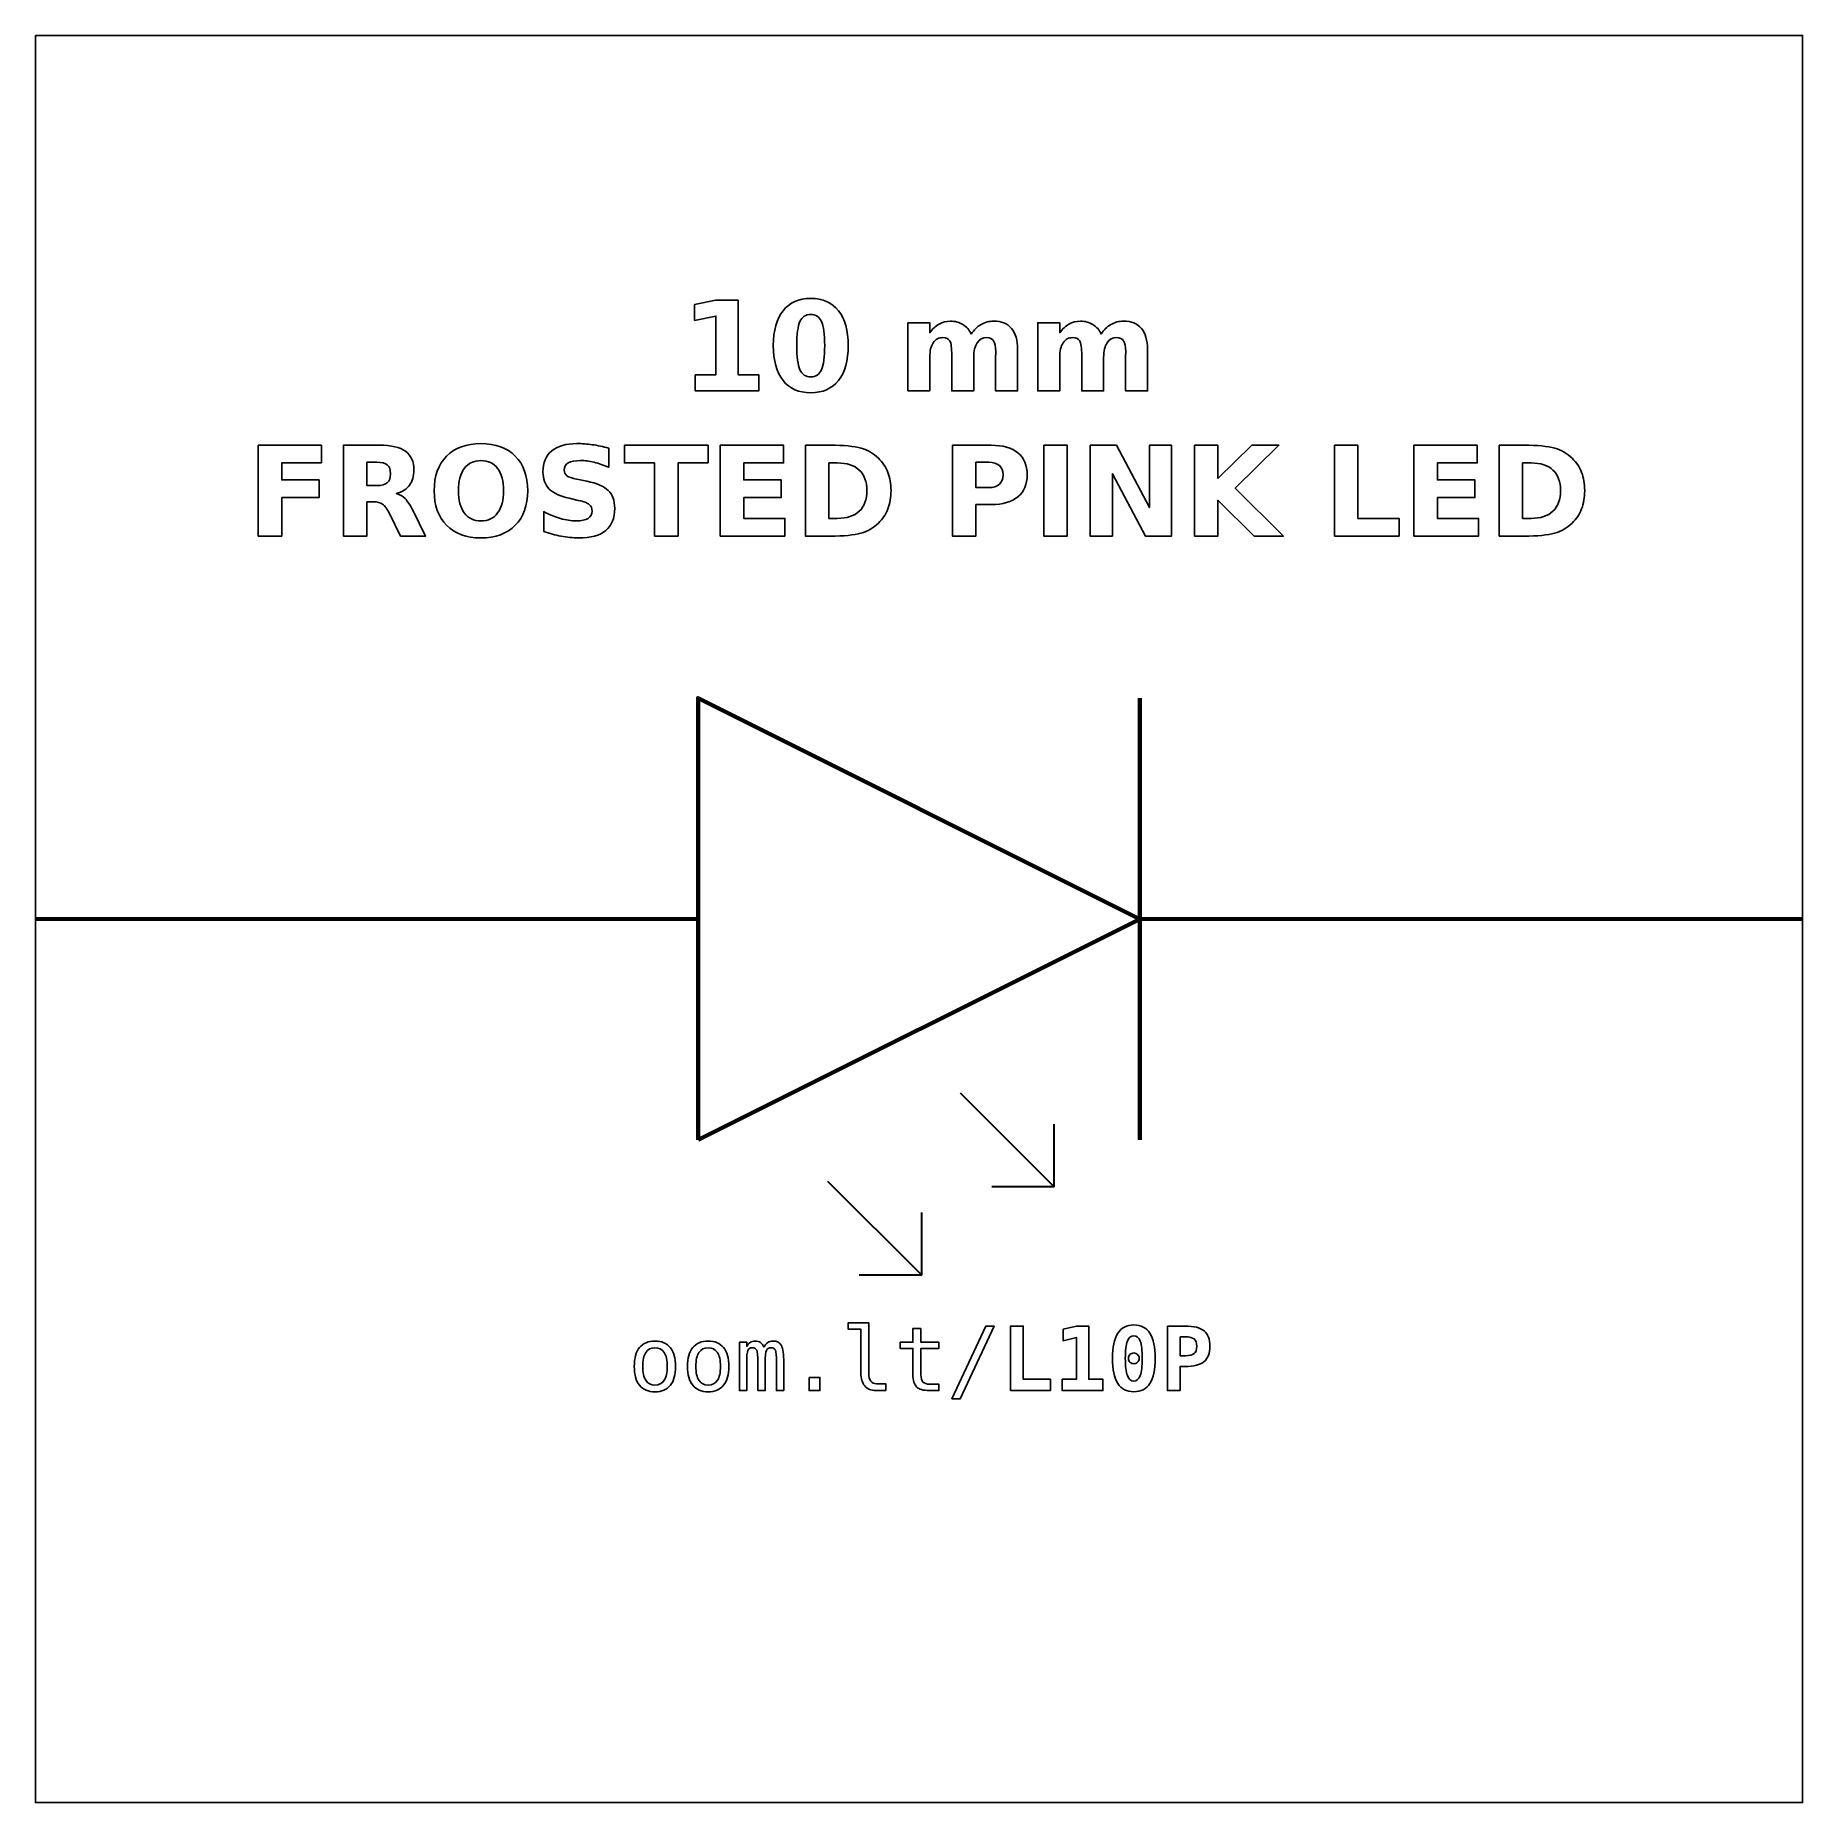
# Model space of a CAD drawing. Header units: centimetres. Extents: x -11.5 to -9.5, y -15.85 to -13.85.
import ezdxf

# ---------------------------------------------------------------- set-up
doc = ezdxf.new("R2010")
doc.units = ezdxf.units.CM
doc.header["$MEASUREMENT"] = 0
doc.layers.add('Layer 1', color=7, linetype='Continuous')

msp = doc.modelspace()

# ---------------------------------------------------------------- linework, layer by layer
at = {"layer": 'Layer 1', "color": 7}
msp.add_open_spline([(-11.5, -13.85), (-11.5, -13.85), (-9.5, -13.85), (-9.5, -13.85), (-9.5, -13.85), (-9.5, -13.85), (-9.5, -15.85), (-9.5, -15.85), (-9.5, -15.85), (-9.5, -15.85), (-11.5, -15.85), (-11.5, -15.85), (-11.5, -15.85), (-11.5, -15.85), (-11.5, -13.85), (-11.5, -13.85)], degree=3, knots=[0, 0, 0, 0, 0.25, 0.25, 0.25, 0.25, 0.5, 0.5, 0.5, 0.5, 0.75, 0.75, 0.75, 0.75, 1, 1, 1, 1], dxfattribs=at)
at = {"layer": 'Layer 1', "color": 250}
for points, knots in [([(-10.75327, -14.23414), (-10.75327, -14.23414), (-10.72984, -14.23414), (-10.72984, -14.23414), (-10.72984, -14.23414), (-10.72984, -14.23414), (-10.72984, -14.16765), (-10.72984, -14.16765), (-10.72984, -14.16765), (-10.72984, -14.16765), (-10.75388, -14.17262), (-10.75388, -14.17262), (-10.75388, -14.17262), (-10.75388, -14.17262), (-10.75388, -14.15455), (-10.75388, -14.15455), (-10.75388, -14.15455), (-10.75388, -14.15455), (-10.72998, -14.14959), (-10.72998, -14.14959), (-10.72998, -14.14959), (-10.72998, -14.14959), (-10.70477, -14.14959), (-10.70477, -14.14959), (-10.70477, -14.14959), (-10.70477, -14.14959), (-10.70477, -14.23414), (-10.70477, -14.23414), (-10.70477, -14.23414), (-10.70477, -14.23414), (-10.68135, -14.23414), (-10.68135, -14.23414), (-10.68135, -14.23414), (-10.68135, -14.23414), (-10.68135, -14.25246), (-10.68135, -14.25246), (-10.68135, -14.25246), (-10.68135, -14.25246), (-10.75327, -14.25246), (-10.75327, -14.25246), (-10.75327, -14.25246), (-10.75327, -14.25246), (-10.75327, -14.23414), (-10.75327, -14.23414)], [0, 0, 0, 0, 0.0909091, 0.0909091, 0.0909091, 0.0909091, 0.1818182, 0.1818182, 0.1818182, 0.1818182, 0.2727273, 0.2727273, 0.2727273, 0.2727273, 0.3636364, 0.3636364, 0.3636364, 0.3636364, 0.4545455, 0.4545455, 0.4545455, 0.4545455, 0.5454545, 0.5454545, 0.5454545, 0.5454545, 0.6363636, 0.6363636, 0.6363636, 0.6363636, 0.7272727, 0.7272727, 0.7272727, 0.7272727, 0.8181818, 0.8181818, 0.8181818, 0.8181818, 0.9090909, 0.9090909, 0.9090909, 0.9090909, 1, 1, 1, 1]), ([(-10.58017, -14.20112), (-10.58017, -14.21817), (-10.58384, -14.23132), (-10.5912, -14.24058), (-10.5912, -14.24058), (-10.59854, -14.24983), (-10.60898, -14.25446), (-10.62248, -14.25446), (-10.62248, -14.25446), (-10.63603, -14.25446), (-10.64649, -14.24983), (-10.65383, -14.24058), (-10.65383, -14.24058), (-10.66119, -14.23132), (-10.66486, -14.21817), (-10.66486, -14.20112), (-10.66486, -14.20112), (-10.66486, -14.18405), (-10.66119, -14.17087), (-10.65383, -14.16161), (-10.65383, -14.16161), (-10.64649, -14.15237), (-10.63603, -14.14773), (-10.62248, -14.14773), (-10.62248, -14.14773), (-10.60898, -14.14773), (-10.59854, -14.15237), (-10.5912, -14.16161), (-10.5912, -14.16161), (-10.58384, -14.17087), (-10.58017, -14.18405), (-10.58017, -14.20112)], [0, 0, 0, 0, 0.125, 0.125, 0.125, 0.125, 0.25, 0.25, 0.25, 0.25, 0.375, 0.375, 0.375, 0.375, 0.5, 0.5, 0.5, 0.5, 0.625, 0.625, 0.625, 0.625, 0.75, 0.75, 0.75, 0.75, 0.875, 0.875, 0.875, 0.875, 1, 1, 1, 1]), ([(-10.6067, -14.20093), (-10.6067, -14.18807), (-10.6079, -14.17901), (-10.61032, -14.17374), (-10.61032, -14.17374), (-10.61272, -14.1685), (-10.61679, -14.16587), (-10.62248, -14.16587), (-10.62248, -14.16587), (-10.62817, -14.16587), (-10.63224, -14.1685), (-10.63469, -14.17374), (-10.63469, -14.17374), (-10.63711, -14.17901), (-10.63833, -14.18807), (-10.63833, -14.20093), (-10.63833, -14.20093), (-10.63833, -14.21391), (-10.63711, -14.22309), (-10.63469, -14.2284), (-10.63469, -14.2284), (-10.63224, -14.23374), (-10.62817, -14.2364), (-10.62248, -14.2364), (-10.62248, -14.2364), (-10.61684, -14.2364), (-10.61279, -14.23374), (-10.61034, -14.2284), (-10.61034, -14.2284), (-10.60792, -14.22309), (-10.6067, -14.21391), (-10.6067, -14.20093)], [0, 0, 0, 0, 0.125, 0.125, 0.125, 0.125, 0.25, 0.25, 0.25, 0.25, 0.375, 0.375, 0.375, 0.375, 0.5, 0.5, 0.5, 0.5, 0.625, 0.625, 0.625, 0.625, 0.75, 0.75, 0.75, 0.75, 0.875, 0.875, 0.875, 0.875, 1, 1, 1, 1]), ([(-10.44092, -14.18811), (-10.43779, -14.18334), (-10.4341, -14.17969), (-10.42979, -14.1772), (-10.42979, -14.1772), (-10.42549, -14.17468), (-10.42079, -14.17344), (-10.41564, -14.17344), (-10.41564, -14.17344), (-10.40677, -14.17344), (-10.40002, -14.17617), (-10.39539, -14.18165), (-10.39539, -14.18165), (-10.39075, -14.1871), (-10.38842, -14.19505), (-10.38842, -14.20547), (-10.38842, -14.20547), (-10.38842, -14.20547), (-10.38842, -14.25246), (-10.38842, -14.25246), (-10.38842, -14.25246), (-10.38842, -14.25246), (-10.41324, -14.25246), (-10.41324, -14.25246), (-10.41324, -14.25246), (-10.41324, -14.25246), (-10.41324, -14.21222), (-10.41324, -14.21222), (-10.41324, -14.21222), (-10.41319, -14.21163), (-10.41317, -14.21102), (-10.41314, -14.21036), (-10.41314, -14.21036), (-10.41312, -14.20973), (-10.4131, -14.20881), (-10.4131, -14.20761), (-10.4131, -14.20761), (-10.4131, -14.20215), (-10.41389, -14.19818), (-10.41552, -14.19573), (-10.41552, -14.19573), (-10.41712, -14.19326), (-10.4197, -14.19204), (-10.42328, -14.19204), (-10.42328, -14.19204), (-10.42798, -14.19204), (-10.43158, -14.19397), (-10.43414, -14.19783), (-10.43414, -14.19783), (-10.43668, -14.20168), (-10.438, -14.20726), (-10.4381, -14.21457), (-10.4381, -14.21457), (-10.4381, -14.21457), (-10.4381, -14.25246), (-10.4381, -14.25246), (-10.4381, -14.25246), (-10.4381, -14.25246), (-10.46291, -14.25246), (-10.46291, -14.25246), (-10.46291, -14.25246), (-10.46291, -14.25246), (-10.46291, -14.21222), (-10.46291, -14.21222), (-10.46291, -14.21222), (-10.46291, -14.20368), (-10.46364, -14.19818), (-10.46512, -14.19573), (-10.46512, -14.19573), (-10.46658, -14.19326), (-10.46919, -14.19204), (-10.47295, -14.19204), (-10.47295, -14.19204), (-10.4777, -14.19204), (-10.48135, -14.19399), (-10.48391, -14.19787), (-10.48391, -14.19787), (-10.48647, -14.20175), (-10.48777, -14.20728), (-10.48777, -14.2145), (-10.48777, -14.2145), (-10.48777, -14.2145), (-10.48777, -14.25246), (-10.48777, -14.25246), (-10.48777, -14.25246), (-10.48777, -14.25246), (-10.51258, -14.25246), (-10.51258, -14.25246), (-10.51258, -14.25246), (-10.51258, -14.25246), (-10.51258, -14.1753), (-10.51258, -14.1753), (-10.51258, -14.1753), (-10.51258, -14.1753), (-10.48777, -14.1753), (-10.48777, -14.1753), (-10.48777, -14.1753), (-10.48777, -14.1753), (-10.48777, -14.18661), (-10.48777, -14.18661), (-10.48777, -14.18661), (-10.48473, -14.18223), (-10.48125, -14.17897), (-10.47732, -14.17675), (-10.47732, -14.17675), (-10.4734, -14.17454), (-10.46907, -14.17344), (-10.46434, -14.17344), (-10.46434, -14.17344), (-10.45903, -14.17344), (-10.4543, -14.17473), (-10.45023, -14.1773), (-10.45023, -14.1773), (-10.44614, -14.17988), (-10.44303, -14.18348), (-10.44092, -14.18811)], [0, 0, 0, 0, 0.0344828, 0.0344828, 0.0344828, 0.0344828, 0.0689655, 0.0689655, 0.0689655, 0.0689655, 0.1034483, 0.1034483, 0.1034483, 0.1034483, 0.137931, 0.137931, 0.137931, 0.137931, 0.1724138, 0.1724138, 0.1724138, 0.1724138, 0.2068966, 0.2068966, 0.2068966, 0.2068966, 0.2413793, 0.2413793, 0.2413793, 0.2413793, 0.2758621, 0.2758621, 0.2758621, 0.2758621, 0.3103448, 0.3103448, 0.3103448, 0.3103448, 0.3448276, 0.3448276, 0.3448276, 0.3448276, 0.3793103, 0.3793103, 0.3793103, 0.3793103, 0.4137931, 0.4137931, 0.4137931, 0.4137931, 0.4482759, 0.4482759, 0.4482759, 0.4482759, 0.4827586, 0.4827586, 0.4827586, 0.4827586, 0.5172414, 0.5172414, 0.5172414, 0.5172414, 0.5517241, 0.5517241, 0.5517241, 0.5517241, 0.5862069, 0.5862069, 0.5862069, 0.5862069, 0.6206897, 0.6206897, 0.6206897, 0.6206897, 0.6551724, 0.6551724, 0.6551724, 0.6551724, 0.6896552, 0.6896552, 0.6896552, 0.6896552, 0.7241379, 0.7241379, 0.7241379, 0.7241379, 0.7586207, 0.7586207, 0.7586207, 0.7586207, 0.7931034, 0.7931034, 0.7931034, 0.7931034, 0.8275862, 0.8275862, 0.8275862, 0.8275862, 0.862069, 0.862069, 0.862069, 0.862069, 0.8965517, 0.8965517, 0.8965517, 0.8965517, 0.9310345, 0.9310345, 0.9310345, 0.9310345, 0.9655172, 0.9655172, 0.9655172, 0.9655172, 1, 1, 1, 1]), ([(-10.29388, -14.18811), (-10.29075, -14.18334), (-10.28706, -14.17969), (-10.28275, -14.1772), (-10.28275, -14.1772), (-10.27845, -14.17468), (-10.27375, -14.17344), (-10.2686, -14.17344), (-10.2686, -14.17344), (-10.25973, -14.17344), (-10.25298, -14.17617), (-10.24835, -14.18165), (-10.24835, -14.18165), (-10.24371, -14.1871), (-10.24138, -14.19505), (-10.24138, -14.20547), (-10.24138, -14.20547), (-10.24138, -14.20547), (-10.24138, -14.25246), (-10.24138, -14.25246), (-10.24138, -14.25246), (-10.24138, -14.25246), (-10.2662, -14.25246), (-10.2662, -14.25246), (-10.2662, -14.25246), (-10.2662, -14.25246), (-10.2662, -14.21222), (-10.2662, -14.21222), (-10.2662, -14.21222), (-10.26615, -14.21163), (-10.26613, -14.21102), (-10.2661, -14.21036), (-10.2661, -14.21036), (-10.26608, -14.20973), (-10.26606, -14.20881), (-10.26606, -14.20761), (-10.26606, -14.20761), (-10.26606, -14.20215), (-10.26685, -14.19818), (-10.26848, -14.19573), (-10.26848, -14.19573), (-10.27008, -14.19326), (-10.27266, -14.19204), (-10.27624, -14.19204), (-10.27624, -14.19204), (-10.28094, -14.19204), (-10.28454, -14.19397), (-10.2871, -14.19783), (-10.2871, -14.19783), (-10.28964, -14.20168), (-10.29096, -14.20726), (-10.29106, -14.21457), (-10.29106, -14.21457), (-10.29106, -14.21457), (-10.29106, -14.25246), (-10.29106, -14.25246), (-10.29106, -14.25246), (-10.29106, -14.25246), (-10.31587, -14.25246), (-10.31587, -14.25246), (-10.31587, -14.25246), (-10.31587, -14.25246), (-10.31587, -14.21222), (-10.31587, -14.21222), (-10.31587, -14.21222), (-10.31587, -14.20368), (-10.3166, -14.19818), (-10.31808, -14.19573), (-10.31808, -14.19573), (-10.31954, -14.19326), (-10.32215, -14.19204), (-10.32591, -14.19204), (-10.32591, -14.19204), (-10.33066, -14.19204), (-10.33431, -14.19399), (-10.33687, -14.19787), (-10.33687, -14.19787), (-10.33943, -14.20175), (-10.34073, -14.20728), (-10.34073, -14.2145), (-10.34073, -14.2145), (-10.34073, -14.2145), (-10.34073, -14.25246), (-10.34073, -14.25246), (-10.34073, -14.25246), (-10.34073, -14.25246), (-10.36554, -14.25246), (-10.36554, -14.25246), (-10.36554, -14.25246), (-10.36554, -14.25246), (-10.36554, -14.1753), (-10.36554, -14.1753), (-10.36554, -14.1753), (-10.36554, -14.1753), (-10.34073, -14.1753), (-10.34073, -14.1753), (-10.34073, -14.1753), (-10.34073, -14.1753), (-10.34073, -14.18661), (-10.34073, -14.18661), (-10.34073, -14.18661), (-10.33769, -14.18223), (-10.33421, -14.17897), (-10.33028, -14.17675), (-10.33028, -14.17675), (-10.32636, -14.17454), (-10.32203, -14.17344), (-10.3173, -14.17344), (-10.3173, -14.17344), (-10.31199, -14.17344), (-10.30726, -14.17473), (-10.30319, -14.1773), (-10.30319, -14.1773), (-10.2991, -14.17988), (-10.29599, -14.18348), (-10.29388, -14.18811)], [0, 0, 0, 0, 0.0344828, 0.0344828, 0.0344828, 0.0344828, 0.0689655, 0.0689655, 0.0689655, 0.0689655, 0.1034483, 0.1034483, 0.1034483, 0.1034483, 0.137931, 0.137931, 0.137931, 0.137931, 0.1724138, 0.1724138, 0.1724138, 0.1724138, 0.2068966, 0.2068966, 0.2068966, 0.2068966, 0.2413793, 0.2413793, 0.2413793, 0.2413793, 0.2758621, 0.2758621, 0.2758621, 0.2758621, 0.3103448, 0.3103448, 0.3103448, 0.3103448, 0.3448276, 0.3448276, 0.3448276, 0.3448276, 0.3793103, 0.3793103, 0.3793103, 0.3793103, 0.4137931, 0.4137931, 0.4137931, 0.4137931, 0.4482759, 0.4482759, 0.4482759, 0.4482759, 0.4827586, 0.4827586, 0.4827586, 0.4827586, 0.5172414, 0.5172414, 0.5172414, 0.5172414, 0.5517241, 0.5517241, 0.5517241, 0.5517241, 0.5862069, 0.5862069, 0.5862069, 0.5862069, 0.6206897, 0.6206897, 0.6206897, 0.6206897, 0.6551724, 0.6551724, 0.6551724, 0.6551724, 0.6896552, 0.6896552, 0.6896552, 0.6896552, 0.7241379, 0.7241379, 0.7241379, 0.7241379, 0.7586207, 0.7586207, 0.7586207, 0.7586207, 0.7931034, 0.7931034, 0.7931034, 0.7931034, 0.8275862, 0.8275862, 0.8275862, 0.8275862, 0.862069, 0.862069, 0.862069, 0.862069, 0.8965517, 0.8965517, 0.8965517, 0.8965517, 0.9310345, 0.9310345, 0.9310345, 0.9310345, 0.9655172, 0.9655172, 0.9655172, 0.9655172, 1, 1, 1, 1]), ([(-11.24776, -14.31384), (-11.24776, -14.31384), (-11.17617, -14.31384), (-11.17617, -14.31384), (-11.17617, -14.31384), (-11.17617, -14.31384), (-11.17617, -14.3339), (-11.17617, -14.3339), (-11.17617, -14.3339), (-11.17617, -14.3339), (-11.22123, -14.3339), (-11.22123, -14.3339), (-11.22123, -14.3339), (-11.22123, -14.3339), (-11.22123, -14.35305), (-11.22123, -14.35305), (-11.22123, -14.35305), (-11.22123, -14.35305), (-11.17885, -14.35305), (-11.17885, -14.35305), (-11.17885, -14.35305), (-11.17885, -14.35305), (-11.17885, -14.37311), (-11.17885, -14.37311), (-11.17885, -14.37311), (-11.17885, -14.37311), (-11.22123, -14.37311), (-11.22123, -14.37311), (-11.22123, -14.37311), (-11.22123, -14.37311), (-11.22123, -14.41671), (-11.22123, -14.41671), (-11.22123, -14.41671), (-11.22123, -14.41671), (-11.24776, -14.41671), (-11.24776, -14.41671), (-11.24776, -14.41671), (-11.24776, -14.41671), (-11.24776, -14.31384), (-11.24776, -14.31384)], [0, 0, 0, 0, 0.1, 0.1, 0.1, 0.1, 0.2, 0.2, 0.2, 0.2, 0.3, 0.3, 0.3, 0.3, 0.4, 0.4, 0.4, 0.4, 0.5, 0.5, 0.5, 0.5, 0.6, 0.6, 0.6, 0.6, 0.7, 0.7, 0.7, 0.7, 0.8, 0.8, 0.8, 0.8, 0.9, 0.9, 0.9, 0.9, 1, 1, 1, 1]), ([(-11.12483, -14.37779), (-11.12483, -14.37779), (-11.12483, -14.41671), (-11.12483, -14.41671), (-11.12483, -14.41671), (-11.12483, -14.41671), (-11.15136, -14.41671), (-11.15136, -14.41671), (-11.15136, -14.41671), (-11.15136, -14.41671), (-11.15136, -14.31384), (-11.15136, -14.31384), (-11.15136, -14.31384), (-11.15136, -14.31384), (-11.11084, -14.31384), (-11.11084, -14.31384), (-11.11084, -14.31384), (-11.09729, -14.31384), (-11.08734, -14.31612), (-11.08104, -14.32066), (-11.08104, -14.32066), (-11.07472, -14.3252), (-11.07156, -14.3324), (-11.07156, -14.34223), (-11.07156, -14.34223), (-11.07156, -14.34902), (-11.07321, -14.35462), (-11.07648, -14.35897), (-11.07648, -14.35897), (-11.07977, -14.36335), (-11.08473, -14.36657), (-11.09134, -14.36862), (-11.09134, -14.36862), (-11.08772, -14.36946), (-11.08445, -14.37132), (-11.08158, -14.37424), (-11.08158, -14.37424), (-11.07871, -14.37715), (-11.07582, -14.38157), (-11.07288, -14.3875), (-11.07288, -14.3875), (-11.07288, -14.3875), (-11.05846, -14.41671), (-11.05846, -14.41671), (-11.05846, -14.41671), (-11.05846, -14.41671), (-11.08673, -14.41671), (-11.08673, -14.41671), (-11.08673, -14.41671), (-11.08673, -14.41671), (-11.09927, -14.39115), (-11.09927, -14.39115), (-11.09927, -14.39115), (-11.10178, -14.38602), (-11.10435, -14.38249), (-11.10696, -14.38061), (-11.10696, -14.38061), (-11.10955, -14.37873), (-11.113, -14.37779), (-11.11733, -14.37779), (-11.11733, -14.37779), (-11.11733, -14.37779), (-11.12483, -14.37779), (-11.12483, -14.37779)], [0, 0, 0, 0, 0.0625, 0.0625, 0.0625, 0.0625, 0.125, 0.125, 0.125, 0.125, 0.1875, 0.1875, 0.1875, 0.1875, 0.25, 0.25, 0.25, 0.25, 0.3125, 0.3125, 0.3125, 0.3125, 0.375, 0.375, 0.375, 0.375, 0.4375, 0.4375, 0.4375, 0.4375, 0.5, 0.5, 0.5, 0.5, 0.5625, 0.5625, 0.5625, 0.5625, 0.625, 0.625, 0.625, 0.625, 0.6875, 0.6875, 0.6875, 0.6875, 0.75, 0.75, 0.75, 0.75, 0.8125, 0.8125, 0.8125, 0.8125, 0.875, 0.875, 0.875, 0.875, 0.9375, 0.9375, 0.9375, 0.9375, 1, 1, 1, 1]), ([(-10.99572, -14.31198), (-10.97919, -14.31198), (-10.96623, -14.31671), (-10.95687, -14.32619), (-10.95687, -14.32619), (-10.94749, -14.33564), (-10.94281, -14.34869), (-10.94281, -14.36537), (-10.94281, -14.36537), (-10.94281, -14.382), (-10.94749, -14.39505), (-10.95687, -14.4045), (-10.95687, -14.4045), (-10.96623, -14.41398), (-10.97919, -14.41871), (-10.99572, -14.41871), (-10.99572, -14.41871), (-11.01221, -14.41871), (-11.02514, -14.41398), (-11.03455, -14.4045), (-11.03455, -14.4045), (-11.04393, -14.39505), (-11.04864, -14.382), (-11.04864, -14.36537), (-11.04864, -14.36537), (-11.04864, -14.34869), (-11.04393, -14.33564), (-11.03455, -14.32619), (-11.03455, -14.32619), (-11.02514, -14.31671), (-11.01221, -14.31198), (-10.99572, -14.31198)], [0, 0, 0, 0, 0.125, 0.125, 0.125, 0.125, 0.25, 0.25, 0.25, 0.25, 0.375, 0.375, 0.375, 0.375, 0.5, 0.5, 0.5, 0.5, 0.625, 0.625, 0.625, 0.625, 0.75, 0.75, 0.75, 0.75, 0.875, 0.875, 0.875, 0.875, 1, 1, 1, 1]), ([(-10.85115, -14.31709), (-10.85115, -14.31709), (-10.85115, -14.33884), (-10.85115, -14.33884), (-10.85115, -14.33884), (-10.8568, -14.33632), (-10.86232, -14.33442), (-10.86768, -14.33313), (-10.86768, -14.33313), (-10.87307, -14.33183), (-10.87815, -14.3312), (-10.88292, -14.3312), (-10.88292, -14.3312), (-10.88925, -14.3312), (-10.89395, -14.33207), (-10.89699, -14.33381), (-10.89699, -14.33381), (-10.90002, -14.33557), (-10.90153, -14.33828), (-10.90153, -14.34195), (-10.90153, -14.34195), (-10.90153, -14.3447), (-10.90052, -14.34686), (-10.89847, -14.34839), (-10.89847, -14.34839), (-10.89642, -14.34992), (-10.89271, -14.35126), (-10.88732, -14.35236), (-10.88732, -14.35236), (-10.88732, -14.35236), (-10.87603, -14.35462), (-10.87603, -14.35462), (-10.87603, -14.35462), (-10.86458, -14.35693), (-10.85647, -14.36041), (-10.85165, -14.36511), (-10.85165, -14.36511), (-10.84682, -14.36979), (-10.8444, -14.37645), (-10.8444, -14.38508), (-10.8444, -14.38508), (-10.8444, -14.39644), (-10.84776, -14.40488), (-10.85449, -14.41041), (-10.85449, -14.41041), (-10.86122, -14.41593), (-10.87149, -14.41871), (-10.88532, -14.41871), (-10.88532, -14.41871), (-10.89186, -14.41871), (-10.8984, -14.4181), (-10.90496, -14.41685), (-10.90496, -14.41685), (-10.91152, -14.4156), (-10.91811, -14.41377), (-10.92467, -14.41135), (-10.92467, -14.41135), (-10.92467, -14.41135), (-10.92467, -14.38896), (-10.92467, -14.38896), (-10.92467, -14.38896), (-10.91811, -14.39244), (-10.91176, -14.39507), (-10.90562, -14.39684), (-10.90562, -14.39684), (-10.89948, -14.3986), (-10.89358, -14.39949), (-10.88789, -14.39949), (-10.88789, -14.39949), (-10.8821, -14.39949), (-10.87766, -14.39853), (-10.87458, -14.3966), (-10.87458, -14.3966), (-10.87149, -14.39467), (-10.86997, -14.39192), (-10.86997, -14.38832), (-10.86997, -14.38832), (-10.86997, -14.38512), (-10.871, -14.38263), (-10.87309, -14.38089), (-10.87309, -14.38089), (-10.87519, -14.37915), (-10.87935, -14.37758), (-10.88561, -14.37621), (-10.88561, -14.37621), (-10.88561, -14.37621), (-10.89588, -14.37393), (-10.89588, -14.37393), (-10.89588, -14.37393), (-10.90616, -14.37172), (-10.91369, -14.36822), (-10.91844, -14.36339), (-10.91844, -14.36339), (-10.92319, -14.35857), (-10.92556, -14.35206), (-10.92556, -14.3439), (-10.92556, -14.3439), (-10.92556, -14.33364), (-10.92225, -14.32576), (-10.91564, -14.32026), (-10.91564, -14.32026), (-10.90903, -14.31473), (-10.89953, -14.31198), (-10.88711, -14.31198), (-10.88711, -14.31198), (-10.88147, -14.31198), (-10.87566, -14.31241), (-10.86968, -14.31325), (-10.86968, -14.31325), (-10.86371, -14.3141), (-10.85753, -14.31537), (-10.85115, -14.31709)], [0, 0, 0, 0, 0.0357143, 0.0357143, 0.0357143, 0.0357143, 0.0714286, 0.0714286, 0.0714286, 0.0714286, 0.1071429, 0.1071429, 0.1071429, 0.1071429, 0.1428571, 0.1428571, 0.1428571, 0.1428571, 0.1785714, 0.1785714, 0.1785714, 0.1785714, 0.2142857, 0.2142857, 0.2142857, 0.2142857, 0.25, 0.25, 0.25, 0.25, 0.2857143, 0.2857143, 0.2857143, 0.2857143, 0.3214286, 0.3214286, 0.3214286, 0.3214286, 0.3571429, 0.3571429, 0.3571429, 0.3571429, 0.3928571, 0.3928571, 0.3928571, 0.3928571, 0.4285714, 0.4285714, 0.4285714, 0.4285714, 0.4642857, 0.4642857, 0.4642857, 0.4642857, 0.5, 0.5, 0.5, 0.5, 0.5357143, 0.5357143, 0.5357143, 0.5357143, 0.5714286, 0.5714286, 0.5714286, 0.5714286, 0.6071429, 0.6071429, 0.6071429, 0.6071429, 0.6428571, 0.6428571, 0.6428571, 0.6428571, 0.6785714, 0.6785714, 0.6785714, 0.6785714, 0.7142857, 0.7142857, 0.7142857, 0.7142857, 0.75, 0.75, 0.75, 0.75, 0.7857143, 0.7857143, 0.7857143, 0.7857143, 0.8214286, 0.8214286, 0.8214286, 0.8214286, 0.8571429, 0.8571429, 0.8571429, 0.8571429, 0.8928571, 0.8928571, 0.8928571, 0.8928571, 0.9285714, 0.9285714, 0.9285714, 0.9285714, 0.9642857, 0.9642857, 0.9642857, 0.9642857, 1, 1, 1, 1]), ([(-10.8334, -14.31384), (-10.8334, -14.31384), (-10.7386, -14.31384), (-10.7386, -14.31384), (-10.7386, -14.31384), (-10.7386, -14.31384), (-10.7386, -14.3339), (-10.7386, -14.3339), (-10.7386, -14.3339), (-10.7386, -14.3339), (-10.7727, -14.3339), (-10.7727, -14.3339), (-10.7727, -14.3339), (-10.7727, -14.3339), (-10.7727, -14.41671), (-10.7727, -14.41671), (-10.7727, -14.41671), (-10.7727, -14.41671), (-10.79923, -14.41671), (-10.79923, -14.41671), (-10.79923, -14.41671), (-10.79923, -14.41671), (-10.79923, -14.3339), (-10.79923, -14.3339), (-10.79923, -14.3339), (-10.79923, -14.3339), (-10.8334, -14.3339), (-10.8334, -14.3339), (-10.8334, -14.3339), (-10.8334, -14.3339), (-10.8334, -14.31384), (-10.8334, -14.31384)], [0, 0, 0, 0, 0.125, 0.125, 0.125, 0.125, 0.25, 0.25, 0.25, 0.25, 0.375, 0.375, 0.375, 0.375, 0.5, 0.5, 0.5, 0.5, 0.625, 0.625, 0.625, 0.625, 0.75, 0.75, 0.75, 0.75, 0.875, 0.875, 0.875, 0.875, 1, 1, 1, 1]), ([(-10.72486, -14.31384), (-10.72486, -14.31384), (-10.65327, -14.31384), (-10.65327, -14.31384), (-10.65327, -14.31384), (-10.65327, -14.31384), (-10.65327, -14.3339), (-10.65327, -14.3339), (-10.65327, -14.3339), (-10.65327, -14.3339), (-10.69833, -14.3339), (-10.69833, -14.3339), (-10.69833, -14.3339), (-10.69833, -14.3339), (-10.69833, -14.35305), (-10.69833, -14.35305), (-10.69833, -14.35305), (-10.69833, -14.35305), (-10.65598, -14.35305), (-10.65598, -14.35305), (-10.65598, -14.35305), (-10.65598, -14.35305), (-10.65598, -14.37311), (-10.65598, -14.37311), (-10.65598, -14.37311), (-10.65598, -14.37311), (-10.69833, -14.37311), (-10.69833, -14.37311), (-10.69833, -14.37311), (-10.69833, -14.37311), (-10.69833, -14.39665), (-10.69833, -14.39665), (-10.69833, -14.39665), (-10.69833, -14.39665), (-10.65177, -14.39665), (-10.65177, -14.39665), (-10.65177, -14.39665), (-10.65177, -14.39665), (-10.65177, -14.41671), (-10.65177, -14.41671), (-10.65177, -14.41671), (-10.65177, -14.41671), (-10.72486, -14.41671), (-10.72486, -14.41671), (-10.72486, -14.41671), (-10.72486, -14.41671), (-10.72486, -14.31384), (-10.72486, -14.31384)], [0, 0, 0, 0, 0.0833333, 0.0833333, 0.0833333, 0.0833333, 0.1666667, 0.1666667, 0.1666667, 0.1666667, 0.25, 0.25, 0.25, 0.25, 0.3333333, 0.3333333, 0.3333333, 0.3333333, 0.4166667, 0.4166667, 0.4166667, 0.4166667, 0.5, 0.5, 0.5, 0.5, 0.5833333, 0.5833333, 0.5833333, 0.5833333, 0.6666667, 0.6666667, 0.6666667, 0.6666667, 0.75, 0.75, 0.75, 0.75, 0.8333333, 0.8333333, 0.8333333, 0.8333333, 0.9166667, 0.9166667, 0.9166667, 0.9166667, 1, 1, 1, 1]), ([(-10.62846, -14.31384), (-10.62846, -14.31384), (-10.60047, -14.31384), (-10.60047, -14.31384), (-10.60047, -14.31384), (-10.58486, -14.31384), (-10.57324, -14.31495), (-10.5656, -14.31718), (-10.5656, -14.31718), (-10.55795, -14.31941), (-10.55139, -14.32318), (-10.54591, -14.32852), (-10.54591, -14.32852), (-10.54109, -14.33315), (-10.53752, -14.33851), (-10.53516, -14.34458), (-10.53516, -14.34458), (-10.53284, -14.35062), (-10.53166, -14.35749), (-10.53166, -14.36518), (-10.53166, -14.36518), (-10.53166, -14.37294), (-10.53284, -14.37986), (-10.53516, -14.38595), (-10.53516, -14.38595), (-10.53752, -14.39204), (-10.54109, -14.3974), (-10.54591, -14.40203), (-10.54591, -14.40203), (-10.55144, -14.40737), (-10.55805, -14.41114), (-10.56576, -14.41337), (-10.56576, -14.41337), (-10.57348, -14.4156), (-10.58505, -14.41671), (-10.60047, -14.41671), (-10.60047, -14.41671), (-10.60047, -14.41671), (-10.62846, -14.41671), (-10.62846, -14.41671), (-10.62846, -14.41671), (-10.62846, -14.41671), (-10.62846, -14.31384), (-10.62846, -14.31384)], [0, 0, 0, 0, 0.0909091, 0.0909091, 0.0909091, 0.0909091, 0.1818182, 0.1818182, 0.1818182, 0.1818182, 0.2727273, 0.2727273, 0.2727273, 0.2727273, 0.3636364, 0.3636364, 0.3636364, 0.3636364, 0.4545455, 0.4545455, 0.4545455, 0.4545455, 0.5454545, 0.5454545, 0.5454545, 0.5454545, 0.6363636, 0.6363636, 0.6363636, 0.6363636, 0.7272727, 0.7272727, 0.7272727, 0.7272727, 0.8181818, 0.8181818, 0.8181818, 0.8181818, 0.9090909, 0.9090909, 0.9090909, 0.9090909, 1, 1, 1, 1]), ([(-10.46221, -14.31384), (-10.46221, -14.31384), (-10.41819, -14.31384), (-10.41819, -14.31384), (-10.41819, -14.31384), (-10.40509, -14.31384), (-10.39504, -14.31676), (-10.38803, -14.32257), (-10.38803, -14.32257), (-10.38103, -14.32838), (-10.37752, -14.33665), (-10.37752, -14.3474), (-10.37752, -14.3474), (-10.37752, -14.35817), (-10.38103, -14.36647), (-10.38803, -14.37228), (-10.38803, -14.37228), (-10.39504, -14.37809), (-10.40509, -14.38101), (-10.41819, -14.38101), (-10.41819, -14.38101), (-10.41819, -14.38101), (-10.43568, -14.38101), (-10.43568, -14.38101), (-10.43568, -14.38101), (-10.43568, -14.38101), (-10.43568, -14.41671), (-10.43568, -14.41671), (-10.43568, -14.41671), (-10.43568, -14.41671), (-10.46221, -14.41671), (-10.46221, -14.41671), (-10.46221, -14.41671), (-10.46221, -14.41671), (-10.46221, -14.31384), (-10.46221, -14.31384)], [0, 0, 0, 0, 0.1111111, 0.1111111, 0.1111111, 0.1111111, 0.2222222, 0.2222222, 0.2222222, 0.2222222, 0.3333333, 0.3333333, 0.3333333, 0.3333333, 0.4444444, 0.4444444, 0.4444444, 0.4444444, 0.5555556, 0.5555556, 0.5555556, 0.5555556, 0.6666667, 0.6666667, 0.6666667, 0.6666667, 0.7777778, 0.7777778, 0.7777778, 0.7777778, 0.8888889, 0.8888889, 0.8888889, 0.8888889, 1, 1, 1, 1]), ([(-10.3588, -14.31384), (-10.3588, -14.31384), (-10.33227, -14.31384), (-10.33227, -14.31384), (-10.33227, -14.31384), (-10.33227, -14.31384), (-10.33227, -14.41671), (-10.33227, -14.41671), (-10.33227, -14.41671), (-10.33227, -14.41671), (-10.3588, -14.41671), (-10.3588, -14.41671), (-10.3588, -14.41671), (-10.3588, -14.41671), (-10.3588, -14.31384), (-10.3588, -14.31384)], [0, 0, 0, 0, 0.25, 0.25, 0.25, 0.25, 0.5, 0.5, 0.5, 0.5, 0.75, 0.75, 0.75, 0.75, 1, 1, 1, 1]), ([(-10.30631, -14.31384), (-10.30631, -14.31384), (-10.27668, -14.31384), (-10.27668, -14.31384), (-10.27668, -14.31384), (-10.27668, -14.31384), (-10.23926, -14.3844), (-10.23926, -14.3844), (-10.23926, -14.3844), (-10.23926, -14.3844), (-10.23926, -14.31384), (-10.23926, -14.31384), (-10.23926, -14.31384), (-10.23926, -14.31384), (-10.21412, -14.31384), (-10.21412, -14.31384), (-10.21412, -14.31384), (-10.21412, -14.31384), (-10.21412, -14.41671), (-10.21412, -14.41671), (-10.21412, -14.41671), (-10.21412, -14.41671), (-10.24375, -14.41671), (-10.24375, -14.41671), (-10.24375, -14.41671), (-10.24375, -14.41671), (-10.28117, -14.34615), (-10.28117, -14.34615), (-10.28117, -14.34615), (-10.28117, -14.34615), (-10.28117, -14.41671), (-10.28117, -14.41671), (-10.28117, -14.41671), (-10.28117, -14.41671), (-10.30631, -14.41671), (-10.30631, -14.41671), (-10.30631, -14.41671), (-10.30631, -14.41671), (-10.30631, -14.31384), (-10.30631, -14.31384)], [0, 0, 0, 0, 0.1, 0.1, 0.1, 0.1, 0.2, 0.2, 0.2, 0.2, 0.3, 0.3, 0.3, 0.3, 0.4, 0.4, 0.4, 0.4, 0.5, 0.5, 0.5, 0.5, 0.6, 0.6, 0.6, 0.6, 0.7, 0.7, 0.7, 0.7, 0.8, 0.8, 0.8, 0.8, 0.9, 0.9, 0.9, 0.9, 1, 1, 1, 1]), ([(-10.18822, -14.31384), (-10.18822, -14.31384), (-10.16169, -14.31384), (-10.16169, -14.31384), (-10.16169, -14.31384), (-10.16169, -14.31384), (-10.16169, -14.3514), (-10.16169, -14.3514), (-10.16169, -14.3514), (-10.16169, -14.3514), (-10.12345, -14.31384), (-10.12345, -14.31384), (-10.12345, -14.31384), (-10.12345, -14.31384), (-10.09267, -14.31384), (-10.09267, -14.31384), (-10.09267, -14.31384), (-10.09267, -14.31384), (-10.1422, -14.36255), (-10.1422, -14.36255), (-10.1422, -14.36255), (-10.1422, -14.36255), (-10.08756, -14.41671), (-10.08756, -14.41671), (-10.08756, -14.41671), (-10.08756, -14.41671), (-10.12077, -14.41671), (-10.12077, -14.41671), (-10.12077, -14.41671), (-10.12077, -14.41671), (-10.16169, -14.37619), (-10.16169, -14.37619), (-10.16169, -14.37619), (-10.16169, -14.37619), (-10.16169, -14.41671), (-10.16169, -14.41671), (-10.16169, -14.41671), (-10.16169, -14.41671), (-10.18822, -14.41671), (-10.18822, -14.41671), (-10.18822, -14.41671), (-10.18822, -14.41671), (-10.18822, -14.31384), (-10.18822, -14.31384)], [0, 0, 0, 0, 0.0909091, 0.0909091, 0.0909091, 0.0909091, 0.1818182, 0.1818182, 0.1818182, 0.1818182, 0.2727273, 0.2727273, 0.2727273, 0.2727273, 0.3636364, 0.3636364, 0.3636364, 0.3636364, 0.4545455, 0.4545455, 0.4545455, 0.4545455, 0.5454545, 0.5454545, 0.5454545, 0.5454545, 0.6363636, 0.6363636, 0.6363636, 0.6363636, 0.7272727, 0.7272727, 0.7272727, 0.7272727, 0.8181818, 0.8181818, 0.8181818, 0.8181818, 0.9090909, 0.9090909, 0.9090909, 0.9090909, 1, 1, 1, 1]), ([(-10.02975, -14.31384), (-10.02975, -14.31384), (-10.00322, -14.31384), (-10.00322, -14.31384), (-10.00322, -14.31384), (-10.00322, -14.31384), (-10.00322, -14.39665), (-10.00322, -14.39665), (-10.00322, -14.39665), (-10.00322, -14.39665), (-9.95666, -14.39665), (-9.95666, -14.39665), (-9.95666, -14.39665), (-9.95666, -14.39665), (-9.95666, -14.41671), (-9.95666, -14.41671), (-9.95666, -14.41671), (-9.95666, -14.41671), (-10.02975, -14.41671), (-10.02975, -14.41671), (-10.02975, -14.41671), (-10.02975, -14.41671), (-10.02975, -14.31384), (-10.02975, -14.31384)], [0, 0, 0, 0, 0.1666667, 0.1666667, 0.1666667, 0.1666667, 0.3333333, 0.3333333, 0.3333333, 0.3333333, 0.5, 0.5, 0.5, 0.5, 0.6666667, 0.6666667, 0.6666667, 0.6666667, 0.8333333, 0.8333333, 0.8333333, 0.8333333, 1, 1, 1, 1]), ([(-9.93984, -14.31384), (-9.93984, -14.31384), (-9.86825, -14.31384), (-9.86825, -14.31384), (-9.86825, -14.31384), (-9.86825, -14.31384), (-9.86825, -14.3339), (-9.86825, -14.3339), (-9.86825, -14.3339), (-9.86825, -14.3339), (-9.91331, -14.3339), (-9.91331, -14.3339), (-9.91331, -14.3339), (-9.91331, -14.3339), (-9.91331, -14.35305), (-9.91331, -14.35305), (-9.91331, -14.35305), (-9.91331, -14.35305), (-9.87096, -14.35305), (-9.87096, -14.35305), (-9.87096, -14.35305), (-9.87096, -14.35305), (-9.87096, -14.37311), (-9.87096, -14.37311), (-9.87096, -14.37311), (-9.87096, -14.37311), (-9.91331, -14.37311), (-9.91331, -14.37311), (-9.91331, -14.37311), (-9.91331, -14.37311), (-9.91331, -14.39665), (-9.91331, -14.39665), (-9.91331, -14.39665), (-9.91331, -14.39665), (-9.86675, -14.39665), (-9.86675, -14.39665), (-9.86675, -14.39665), (-9.86675, -14.39665), (-9.86675, -14.41671), (-9.86675, -14.41671), (-9.86675, -14.41671), (-9.86675, -14.41671), (-9.93984, -14.41671), (-9.93984, -14.41671), (-9.93984, -14.41671), (-9.93984, -14.41671), (-9.93984, -14.31384), (-9.93984, -14.31384)], [0, 0, 0, 0, 0.0833333, 0.0833333, 0.0833333, 0.0833333, 0.1666667, 0.1666667, 0.1666667, 0.1666667, 0.25, 0.25, 0.25, 0.25, 0.3333333, 0.3333333, 0.3333333, 0.3333333, 0.4166667, 0.4166667, 0.4166667, 0.4166667, 0.5, 0.5, 0.5, 0.5, 0.5833333, 0.5833333, 0.5833333, 0.5833333, 0.6666667, 0.6666667, 0.6666667, 0.6666667, 0.75, 0.75, 0.75, 0.75, 0.8333333, 0.8333333, 0.8333333, 0.8333333, 0.9166667, 0.9166667, 0.9166667, 0.9166667, 1, 1, 1, 1]), ([(-9.84344, -14.31384), (-9.84344, -14.31384), (-9.81545, -14.31384), (-9.81545, -14.31384), (-9.81545, -14.31384), (-9.79984, -14.31384), (-9.78822, -14.31495), (-9.78058, -14.31718), (-9.78058, -14.31718), (-9.77293, -14.31941), (-9.76637, -14.32318), (-9.76089, -14.32852), (-9.76089, -14.32852), (-9.75607, -14.33315), (-9.7525, -14.33851), (-9.75014, -14.34458), (-9.75014, -14.34458), (-9.74782, -14.35062), (-9.74664, -14.35749), (-9.74664, -14.36518), (-9.74664, -14.36518), (-9.74664, -14.37294), (-9.74782, -14.37986), (-9.75014, -14.38595), (-9.75014, -14.38595), (-9.7525, -14.39204), (-9.75607, -14.3974), (-9.76089, -14.40203), (-9.76089, -14.40203), (-9.76642, -14.40737), (-9.77303, -14.41114), (-9.78074, -14.41337), (-9.78074, -14.41337), (-9.78846, -14.4156), (-9.80003, -14.41671), (-9.81545, -14.41671), (-9.81545, -14.41671), (-9.81545, -14.41671), (-9.84344, -14.41671), (-9.84344, -14.41671), (-9.84344, -14.41671), (-9.84344, -14.41671), (-9.84344, -14.31384), (-9.84344, -14.31384)], [0, 0, 0, 0, 0.0909091, 0.0909091, 0.0909091, 0.0909091, 0.1818182, 0.1818182, 0.1818182, 0.1818182, 0.2727273, 0.2727273, 0.2727273, 0.2727273, 0.3636364, 0.3636364, 0.3636364, 0.3636364, 0.4545455, 0.4545455, 0.4545455, 0.4545455, 0.5454545, 0.5454545, 0.5454545, 0.5454545, 0.6363636, 0.6363636, 0.6363636, 0.6363636, 0.7272727, 0.7272727, 0.7272727, 0.7272727, 0.8181818, 0.8181818, 0.8181818, 0.8181818, 0.9090909, 0.9090909, 0.9090909, 0.9090909, 1, 1, 1, 1]), ([(-11.11366, -14.35947), (-11.10811, -14.35947), (-11.10411, -14.35843), (-11.10171, -14.35636), (-11.10171, -14.35636), (-11.09929, -14.35429), (-11.09809, -14.35088), (-11.09809, -14.34615), (-11.09809, -14.34615), (-11.09809, -14.34147), (-11.09929, -14.33811), (-11.10171, -14.33609), (-11.10171, -14.33609), (-11.10411, -14.33407), (-11.10811, -14.33306), (-11.11366, -14.33306), (-11.11366, -14.33306), (-11.11366, -14.33306), (-11.12483, -14.33306), (-11.12483, -14.33306), (-11.12483, -14.33306), (-11.12483, -14.33306), (-11.12483, -14.35947), (-11.12483, -14.35947), (-11.12483, -14.35947), (-11.12483, -14.35947), (-11.11366, -14.35947), (-11.11366, -14.35947)], [0, 0, 0, 0, 0.1428571, 0.1428571, 0.1428571, 0.1428571, 0.2857143, 0.2857143, 0.2857143, 0.2857143, 0.4285714, 0.4285714, 0.4285714, 0.4285714, 0.5714286, 0.5714286, 0.5714286, 0.5714286, 0.7142857, 0.7142857, 0.7142857, 0.7142857, 0.8571429, 0.8571429, 0.8571429, 0.8571429, 1, 1, 1, 1]), ([(-10.99572, -14.3312), (-11.00381, -14.3312), (-11.01007, -14.33418), (-11.01454, -14.34016), (-11.01454, -14.34016), (-11.01898, -14.34613), (-11.02122, -14.35453), (-11.02122, -14.36537), (-11.02122, -14.36537), (-11.02122, -14.37619), (-11.01898, -14.38456), (-11.01454, -14.39053), (-11.01454, -14.39053), (-11.01007, -14.39651), (-11.00381, -14.39949), (-10.99572, -14.39949), (-10.99572, -14.39949), (-10.98758, -14.39949), (-10.98131, -14.39651), (-10.97684, -14.39053), (-10.97684, -14.39053), (-10.97239, -14.38456), (-10.97016, -14.37619), (-10.97016, -14.36537), (-10.97016, -14.36537), (-10.97016, -14.35453), (-10.97239, -14.34613), (-10.97684, -14.34016), (-10.97684, -14.34016), (-10.98131, -14.33418), (-10.98758, -14.3312), (-10.99572, -14.3312)], [0, 0, 0, 0, 0.125, 0.125, 0.125, 0.125, 0.25, 0.25, 0.25, 0.25, 0.375, 0.375, 0.375, 0.375, 0.5, 0.5, 0.5, 0.5, 0.625, 0.625, 0.625, 0.625, 0.75, 0.75, 0.75, 0.75, 0.875, 0.875, 0.875, 0.875, 1, 1, 1, 1]), ([(-10.60193, -14.3339), (-10.60193, -14.3339), (-10.60193, -14.39665), (-10.60193, -14.39665), (-10.60193, -14.39665), (-10.60193, -14.39665), (-10.59243, -14.39665), (-10.59243, -14.39665), (-10.59243, -14.39665), (-10.58159, -14.39665), (-10.57331, -14.39397), (-10.5676, -14.38858), (-10.5676, -14.38858), (-10.56188, -14.38322), (-10.55901, -14.37541), (-10.55901, -14.36518), (-10.55901, -14.36518), (-10.55901, -14.35497), (-10.56186, -14.34721), (-10.56755, -14.3419), (-10.56755, -14.3419), (-10.57324, -14.33656), (-10.58154, -14.3339), (-10.59243, -14.3339), (-10.59243, -14.3339), (-10.59243, -14.3339), (-10.60193, -14.3339), (-10.60193, -14.3339)], [0, 0, 0, 0, 0.1428571, 0.1428571, 0.1428571, 0.1428571, 0.2857143, 0.2857143, 0.2857143, 0.2857143, 0.4285714, 0.4285714, 0.4285714, 0.4285714, 0.5714286, 0.5714286, 0.5714286, 0.5714286, 0.7142857, 0.7142857, 0.7142857, 0.7142857, 0.8571429, 0.8571429, 0.8571429, 0.8571429, 1, 1, 1, 1]), ([(-10.43568, -14.33306), (-10.43568, -14.33306), (-10.43568, -14.36179), (-10.43568, -14.36179), (-10.43568, -14.36179), (-10.43568, -14.36179), (-10.42101, -14.36179), (-10.42101, -14.36179), (-10.42101, -14.36179), (-10.41586, -14.36179), (-10.41188, -14.36055), (-10.40908, -14.35803), (-10.40908, -14.35803), (-10.40628, -14.35554), (-10.40487, -14.35199), (-10.40487, -14.3474), (-10.40487, -14.3474), (-10.40487, -14.34279), (-10.40628, -14.33926), (-10.40908, -14.33677), (-10.40908, -14.33677), (-10.41188, -14.3343), (-10.41586, -14.33306), (-10.42101, -14.33306), (-10.42101, -14.33306), (-10.42101, -14.33306), (-10.43568, -14.33306), (-10.43568, -14.33306)], [0, 0, 0, 0, 0.1428571, 0.1428571, 0.1428571, 0.1428571, 0.2857143, 0.2857143, 0.2857143, 0.2857143, 0.4285714, 0.4285714, 0.4285714, 0.4285714, 0.5714286, 0.5714286, 0.5714286, 0.5714286, 0.7142857, 0.7142857, 0.7142857, 0.7142857, 0.8571429, 0.8571429, 0.8571429, 0.8571429, 1, 1, 1, 1]), ([(-9.81691, -14.3339), (-9.81691, -14.3339), (-9.81691, -14.39665), (-9.81691, -14.39665), (-9.81691, -14.39665), (-9.81691, -14.39665), (-9.80741, -14.39665), (-9.80741, -14.39665), (-9.80741, -14.39665), (-9.79657, -14.39665), (-9.78829, -14.39397), (-9.78258, -14.38858), (-9.78258, -14.38858), (-9.77686, -14.38322), (-9.77399, -14.37541), (-9.77399, -14.36518), (-9.77399, -14.36518), (-9.77399, -14.35497), (-9.77684, -14.34721), (-9.78253, -14.3419), (-9.78253, -14.3419), (-9.78822, -14.33656), (-9.79652, -14.3339), (-9.80741, -14.3339), (-9.80741, -14.3339), (-9.80741, -14.3339), (-9.81691, -14.3339), (-9.81691, -14.3339)], [0, 0, 0, 0, 0.1428571, 0.1428571, 0.1428571, 0.1428571, 0.2857143, 0.2857143, 0.2857143, 0.2857143, 0.4285714, 0.4285714, 0.4285714, 0.4285714, 0.5714286, 0.5714286, 0.5714286, 0.5714286, 0.7142857, 0.7142857, 0.7142857, 0.7142857, 0.8571429, 0.8571429, 0.8571429, 0.8571429, 1, 1, 1, 1]), ([(-10.55687, -15.3638), (-10.55687, -15.36784), (-10.55613, -15.37087), (-10.55465, -15.37292), (-10.55465, -15.37292), (-10.55317, -15.37497), (-10.55098, -15.376), (-10.54808, -15.376), (-10.54808, -15.376), (-10.54808, -15.376), (-10.53758, -15.376), (-10.53758, -15.376), (-10.53758, -15.376), (-10.53758, -15.376), (-10.53758, -15.38362), (-10.53758, -15.38362), (-10.53758, -15.38362), (-10.53758, -15.38362), (-10.54895, -15.38362), (-10.54895, -15.38362), (-10.54895, -15.38362), (-10.55433, -15.38362), (-10.55848, -15.38189), (-10.56143, -15.37844), (-10.56143, -15.37844), (-10.56438, -15.37499), (-10.56585, -15.3701), (-10.56585, -15.3638), (-10.56585, -15.3638), (-10.56585, -15.3638), (-10.56585, -15.31413), (-10.56585, -15.31413), (-10.56585, -15.31413), (-10.56585, -15.31413), (-10.58025, -15.31413), (-10.58025, -15.31413), (-10.58025, -15.31413), (-10.58025, -15.31413), (-10.58025, -15.3071), (-10.58025, -15.3071), (-10.58025, -15.3071), (-10.58025, -15.3071), (-10.55687, -15.3071), (-10.55687, -15.3071), (-10.55687, -15.3071), (-10.55687, -15.3071), (-10.55687, -15.3638), (-10.55687, -15.3638)], [0, 0, 0, 0, 0.0833333, 0.0833333, 0.0833333, 0.0833333, 0.1666667, 0.1666667, 0.1666667, 0.1666667, 0.25, 0.25, 0.25, 0.25, 0.3333333, 0.3333333, 0.3333333, 0.3333333, 0.4166667, 0.4166667, 0.4166667, 0.4166667, 0.5, 0.5, 0.5, 0.5, 0.5833333, 0.5833333, 0.5833333, 0.5833333, 0.6666667, 0.6666667, 0.6666667, 0.6666667, 0.75, 0.75, 0.75, 0.75, 0.8333333, 0.8333333, 0.8333333, 0.8333333, 0.9166667, 0.9166667, 0.9166667, 0.9166667, 1, 1, 1, 1]), ([(-10.49787, -15.3134), (-10.49787, -15.3134), (-10.49787, -15.32893), (-10.49787, -15.32893), (-10.49787, -15.32893), (-10.49787, -15.32893), (-10.47745, -15.32893), (-10.47745, -15.32893), (-10.47745, -15.32893), (-10.47745, -15.32893), (-10.47745, -15.33592), (-10.47745, -15.33592), (-10.47745, -15.33592), (-10.47745, -15.33592), (-10.49787, -15.33592), (-10.49787, -15.33592), (-10.49787, -15.33592), (-10.49787, -15.33592), (-10.49787, -15.3656), (-10.49787, -15.3656), (-10.49787, -15.3656), (-10.49787, -15.36964), (-10.49711, -15.37245), (-10.49557, -15.37404), (-10.49557, -15.37404), (-10.49404, -15.37564), (-10.49137, -15.37644), (-10.48757, -15.37644), (-10.48757, -15.37644), (-10.48757, -15.37644), (-10.47745, -15.37644), (-10.47745, -15.37644), (-10.47745, -15.37644), (-10.47745, -15.37644), (-10.47745, -15.38362), (-10.47745, -15.38362), (-10.47745, -15.38362), (-10.47745, -15.38362), (-10.48844, -15.38362), (-10.48844, -15.38362), (-10.48844, -15.38362), (-10.49519, -15.38362), (-10.49994, -15.38227), (-10.50271, -15.37957), (-10.50271, -15.37957), (-10.50547, -15.37687), (-10.50686, -15.3722), (-10.50686, -15.3656), (-10.50686, -15.3656), (-10.50686, -15.3656), (-10.50686, -15.33592), (-10.50686, -15.33592), (-10.50686, -15.33592), (-10.50686, -15.33592), (-10.52146, -15.33592), (-10.52146, -15.33592), (-10.52146, -15.33592), (-10.52146, -15.33592), (-10.52146, -15.32893), (-10.52146, -15.32893), (-10.52146, -15.32893), (-10.52146, -15.32893), (-10.50686, -15.32893), (-10.50686, -15.32893), (-10.50686, -15.32893), (-10.50686, -15.32893), (-10.50686, -15.3134), (-10.50686, -15.3134), (-10.50686, -15.3134), (-10.50686, -15.3134), (-10.49787, -15.3134), (-10.49787, -15.3134)], [0, 0, 0, 0, 0.0555556, 0.0555556, 0.0555556, 0.0555556, 0.1111111, 0.1111111, 0.1111111, 0.1111111, 0.1666667, 0.1666667, 0.1666667, 0.1666667, 0.2222222, 0.2222222, 0.2222222, 0.2222222, 0.2777778, 0.2777778, 0.2777778, 0.2777778, 0.3333333, 0.3333333, 0.3333333, 0.3333333, 0.3888889, 0.3888889, 0.3888889, 0.3888889, 0.4444444, 0.4444444, 0.4444444, 0.4444444, 0.5, 0.5, 0.5, 0.5, 0.5555556, 0.5555556, 0.5555556, 0.5555556, 0.6111111, 0.6111111, 0.6111111, 0.6111111, 0.6666667, 0.6666667, 0.6666667, 0.6666667, 0.7222222, 0.7222222, 0.7222222, 0.7222222, 0.7777778, 0.7777778, 0.7777778, 0.7777778, 0.8333333, 0.8333333, 0.8333333, 0.8333333, 0.8888889, 0.8888889, 0.8888889, 0.8888889, 0.9444444, 0.9444444, 0.9444444, 0.9444444, 1, 1, 1, 1]), ([(-10.42423, -15.31071), (-10.42423, -15.31071), (-10.41494, -15.31071), (-10.41494, -15.31071), (-10.41494, -15.31071), (-10.41494, -15.31071), (-10.45333, -15.3929), (-10.45333, -15.3929), (-10.45333, -15.3929), (-10.45333, -15.3929), (-10.46267, -15.3929), (-10.46267, -15.3929), (-10.46267, -15.3929), (-10.46267, -15.3929), (-10.42423, -15.31071), (-10.42423, -15.31071)], [0, 0, 0, 0, 0.25, 0.25, 0.25, 0.25, 0.5, 0.5, 0.5, 0.5, 0.75, 0.75, 0.75, 0.75, 1, 1, 1, 1]), ([(-10.39646, -15.38362), (-10.39646, -15.38362), (-10.39646, -15.31071), (-10.39646, -15.31071), (-10.39646, -15.31071), (-10.39646, -15.31071), (-10.38205, -15.31071), (-10.38205, -15.31071), (-10.38205, -15.31071), (-10.38205, -15.31071), (-10.38205, -15.37092), (-10.38205, -15.37092), (-10.38205, -15.37092), (-10.38205, -15.37092), (-10.35123, -15.37092), (-10.35123, -15.37092), (-10.35123, -15.37092), (-10.35123, -15.37092), (-10.35123, -15.38362), (-10.35123, -15.38362), (-10.35123, -15.38362), (-10.35123, -15.38362), (-10.39646, -15.38362), (-10.39646, -15.38362)], [0, 0, 0, 0, 0.1666667, 0.1666667, 0.1666667, 0.1666667, 0.3333333, 0.3333333, 0.3333333, 0.3333333, 0.5, 0.5, 0.5, 0.5, 0.6666667, 0.6666667, 0.6666667, 0.6666667, 0.8333333, 0.8333333, 0.8333333, 0.8333333, 1, 1, 1, 1]), ([(-10.33805, -15.37092), (-10.33805, -15.37092), (-10.32193, -15.37092), (-10.32193, -15.37092), (-10.32193, -15.37092), (-10.32193, -15.37092), (-10.32193, -15.3236), (-10.32193, -15.3236), (-10.32193, -15.3236), (-10.32193, -15.3236), (-10.33691, -15.32731), (-10.33691, -15.32731), (-10.33691, -15.32731), (-10.33691, -15.32731), (-10.33691, -15.31433), (-10.33691, -15.31433), (-10.33691, -15.31433), (-10.33691, -15.31433), (-10.32183, -15.31071), (-10.32183, -15.31071), (-10.32183, -15.31071), (-10.32183, -15.31071), (-10.30791, -15.31071), (-10.30791, -15.31071), (-10.30791, -15.31071), (-10.30791, -15.31071), (-10.30791, -15.37092), (-10.30791, -15.37092), (-10.30791, -15.37092), (-10.30791, -15.37092), (-10.29179, -15.37092), (-10.29179, -15.37092), (-10.29179, -15.37092), (-10.29179, -15.37092), (-10.29179, -15.38362), (-10.29179, -15.38362), (-10.29179, -15.38362), (-10.29179, -15.38362), (-10.33805, -15.38362), (-10.33805, -15.38362), (-10.33805, -15.38362), (-10.33805, -15.38362), (-10.33805, -15.37092), (-10.33805, -15.37092)], [0, 0, 0, 0, 0.0909091, 0.0909091, 0.0909091, 0.0909091, 0.1818182, 0.1818182, 0.1818182, 0.1818182, 0.2727273, 0.2727273, 0.2727273, 0.2727273, 0.3636364, 0.3636364, 0.3636364, 0.3636364, 0.4545455, 0.4545455, 0.4545455, 0.4545455, 0.5454545, 0.5454545, 0.5454545, 0.5454545, 0.6363636, 0.6363636, 0.6363636, 0.6363636, 0.7272727, 0.7272727, 0.7272727, 0.7272727, 0.8181818, 0.8181818, 0.8181818, 0.8181818, 0.9090909, 0.9090909, 0.9090909, 0.9090909, 1, 1, 1, 1]), ([(-10.28102, -15.34723), (-10.28102, -15.33462), (-10.27902, -15.32515), (-10.27502, -15.31885), (-10.27502, -15.31885), (-10.271, -15.31255), (-10.26498, -15.3094), (-10.25693, -15.3094), (-10.25693, -15.3094), (-10.24887, -15.3094), (-10.24283, -15.31253), (-10.23882, -15.31881), (-10.23882, -15.31881), (-10.23481, -15.3251), (-10.23281, -15.33458), (-10.23281, -15.34723), (-10.23281, -15.34723), (-10.23281, -15.35987), (-10.23481, -15.36934), (-10.23882, -15.37562), (-10.23882, -15.37562), (-10.24283, -15.3819), (-10.24887, -15.38504), (-10.25693, -15.38504), (-10.25693, -15.38504), (-10.26498, -15.38504), (-10.271, -15.38189), (-10.27502, -15.37559), (-10.27502, -15.37559), (-10.27902, -15.36929), (-10.28102, -15.35983), (-10.28102, -15.34723)], [0, 0, 0, 0, 0.125, 0.125, 0.125, 0.125, 0.25, 0.25, 0.25, 0.25, 0.375, 0.375, 0.375, 0.375, 0.5, 0.5, 0.5, 0.5, 0.625, 0.625, 0.625, 0.625, 0.75, 0.75, 0.75, 0.75, 0.875, 0.875, 0.875, 0.875, 1, 1, 1, 1]), ([(-10.21889, -15.31071), (-10.21889, -15.31071), (-10.19911, -15.31071), (-10.19911, -15.31071), (-10.19911, -15.31071), (-10.18906, -15.31071), (-10.18182, -15.3125), (-10.17741, -15.31608), (-10.17741, -15.31608), (-10.17299, -15.31966), (-10.17079, -15.32548), (-10.17079, -15.33351), (-10.17079, -15.33351), (-10.17079, -15.34155), (-10.17299, -15.34737), (-10.17741, -15.35095), (-10.17741, -15.35095), (-10.18182, -15.35453), (-10.18906, -15.35632), (-10.19911, -15.35632), (-10.19911, -15.35632), (-10.19911, -15.35632), (-10.20449, -15.35632), (-10.20449, -15.35632), (-10.20449, -15.35632), (-10.20449, -15.35632), (-10.20449, -15.38362), (-10.20449, -15.38362), (-10.20449, -15.38362), (-10.20449, -15.38362), (-10.21889, -15.38362), (-10.21889, -15.38362), (-10.21889, -15.38362), (-10.21889, -15.38362), (-10.21889, -15.31071), (-10.21889, -15.31071)], [0, 0, 0, 0, 0.1111111, 0.1111111, 0.1111111, 0.1111111, 0.2222222, 0.2222222, 0.2222222, 0.2222222, 0.3333333, 0.3333333, 0.3333333, 0.3333333, 0.4444444, 0.4444444, 0.4444444, 0.4444444, 0.5555556, 0.5555556, 0.5555556, 0.5555556, 0.6666667, 0.6666667, 0.6666667, 0.6666667, 0.7777778, 0.7777778, 0.7777778, 0.7777778, 0.8888889, 0.8888889, 0.8888889, 0.8888889, 1, 1, 1, 1]), ([(-10.79882, -15.32761), (-10.79124, -15.32761), (-10.78544, -15.33006), (-10.78142, -15.33498), (-10.78142, -15.33498), (-10.7774, -15.3399), (-10.77539, -15.34702), (-10.77539, -15.35632), (-10.77539, -15.35632), (-10.77539, -15.36567), (-10.77739, -15.37279), (-10.78139, -15.37769), (-10.78139, -15.37769), (-10.78541, -15.38259), (-10.79121, -15.38504), (-10.79882, -15.38504), (-10.79882, -15.38504), (-10.80642, -15.38504), (-10.81221, -15.38259), (-10.81623, -15.37769), (-10.81623, -15.37769), (-10.82023, -15.37279), (-10.82223, -15.36567), (-10.82223, -15.35632), (-10.82223, -15.35632), (-10.82223, -15.34702), (-10.82023, -15.3399), (-10.81623, -15.33498), (-10.81623, -15.33498), (-10.81221, -15.33006), (-10.80642, -15.32761), (-10.79882, -15.32761)], [0, 0, 0, 0, 0.125, 0.125, 0.125, 0.125, 0.25, 0.25, 0.25, 0.25, 0.375, 0.375, 0.375, 0.375, 0.5, 0.5, 0.5, 0.5, 0.625, 0.625, 0.625, 0.625, 0.75, 0.75, 0.75, 0.75, 0.875, 0.875, 0.875, 0.875, 1, 1, 1, 1]), ([(-10.79882, -15.33523), (-10.80339, -15.33523), (-10.80684, -15.337), (-10.80919, -15.34055), (-10.80919, -15.34055), (-10.81154, -15.3441), (-10.81271, -15.34937), (-10.81271, -15.35632), (-10.81271, -15.35632), (-10.81271, -15.36325), (-10.81154, -15.3685), (-10.80919, -15.37207), (-10.80919, -15.37207), (-10.80684, -15.37564), (-10.80339, -15.37742), (-10.79882, -15.37742), (-10.79882, -15.37742), (-10.79424, -15.37742), (-10.79077, -15.37564), (-10.78842, -15.37207), (-10.78842, -15.37207), (-10.78607, -15.3685), (-10.78491, -15.36325), (-10.78491, -15.35632), (-10.78491, -15.35632), (-10.78491, -15.34937), (-10.78607, -15.3441), (-10.78842, -15.34055), (-10.78842, -15.34055), (-10.79077, -15.337), (-10.79424, -15.33523), (-10.79882, -15.33523)], [0, 0, 0, 0, 0.125, 0.125, 0.125, 0.125, 0.25, 0.25, 0.25, 0.25, 0.375, 0.375, 0.375, 0.375, 0.5, 0.5, 0.5, 0.5, 0.625, 0.625, 0.625, 0.625, 0.75, 0.75, 0.75, 0.75, 0.875, 0.875, 0.875, 0.875, 1, 1, 1, 1]), ([(-10.73861, -15.32761), (-10.73103, -15.32761), (-10.72523, -15.33006), (-10.72121, -15.33498), (-10.72121, -15.33498), (-10.71719, -15.3399), (-10.71518, -15.34702), (-10.71518, -15.35632), (-10.71518, -15.35632), (-10.71518, -15.36567), (-10.71718, -15.37279), (-10.72118, -15.37769), (-10.72118, -15.37769), (-10.7252, -15.38259), (-10.731, -15.38504), (-10.73861, -15.38504), (-10.73861, -15.38504), (-10.74621, -15.38504), (-10.752, -15.38259), (-10.75602, -15.37769), (-10.75602, -15.37769), (-10.76002, -15.37279), (-10.76202, -15.36567), (-10.76202, -15.35632), (-10.76202, -15.35632), (-10.76202, -15.34702), (-10.76002, -15.3399), (-10.75602, -15.33498), (-10.75602, -15.33498), (-10.752, -15.33006), (-10.74621, -15.32761), (-10.73861, -15.32761)], [0, 0, 0, 0, 0.125, 0.125, 0.125, 0.125, 0.25, 0.25, 0.25, 0.25, 0.375, 0.375, 0.375, 0.375, 0.5, 0.5, 0.5, 0.5, 0.625, 0.625, 0.625, 0.625, 0.75, 0.75, 0.75, 0.75, 0.875, 0.875, 0.875, 0.875, 1, 1, 1, 1]), ([(-10.73861, -15.33523), (-10.74318, -15.33523), (-10.74663, -15.337), (-10.74898, -15.34055), (-10.74898, -15.34055), (-10.75133, -15.3441), (-10.7525, -15.34937), (-10.7525, -15.35632), (-10.7525, -15.35632), (-10.7525, -15.36325), (-10.75133, -15.3685), (-10.74898, -15.37207), (-10.74898, -15.37207), (-10.74663, -15.37564), (-10.74318, -15.37742), (-10.73861, -15.37742), (-10.73861, -15.37742), (-10.73403, -15.37742), (-10.73056, -15.37564), (-10.72821, -15.37207), (-10.72821, -15.37207), (-10.72586, -15.3685), (-10.7247, -15.36325), (-10.7247, -15.35632), (-10.7247, -15.35632), (-10.7247, -15.34937), (-10.72586, -15.3441), (-10.72821, -15.34055), (-10.72821, -15.34055), (-10.73056, -15.337), (-10.73403, -15.33523), (-10.73861, -15.33523)], [0, 0, 0, 0, 0.125, 0.125, 0.125, 0.125, 0.25, 0.25, 0.25, 0.25, 0.375, 0.375, 0.375, 0.375, 0.5, 0.5, 0.5, 0.5, 0.625, 0.625, 0.625, 0.625, 0.75, 0.75, 0.75, 0.75, 0.875, 0.875, 0.875, 0.875, 1, 1, 1, 1]), ([(-10.67549, -15.3345), (-10.67439, -15.33215), (-10.67297, -15.33041), (-10.67125, -15.3293), (-10.67125, -15.3293), (-10.66955, -15.32818), (-10.66749, -15.32761), (-10.66509, -15.32761), (-10.66509, -15.32761), (-10.66069, -15.32761), (-10.65758, -15.32931), (-10.65578, -15.33271), (-10.65578, -15.33271), (-10.65397, -15.33612), (-10.65307, -15.34252), (-10.65307, -15.35193), (-10.65307, -15.35193), (-10.65307, -15.35193), (-10.65307, -15.38362), (-10.65307, -15.38362), (-10.65307, -15.38362), (-10.65307, -15.38362), (-10.66127, -15.38362), (-10.66127, -15.38362), (-10.66127, -15.38362), (-10.66127, -15.38362), (-10.66127, -15.35232), (-10.66127, -15.35232), (-10.66127, -15.35232), (-10.66127, -15.3446), (-10.6617, -15.33982), (-10.66257, -15.33793), (-10.66257, -15.33793), (-10.66342, -15.33607), (-10.665, -15.33513), (-10.66729, -15.33513), (-10.66729, -15.33513), (-10.66989, -15.33513), (-10.67167, -15.33613), (-10.67264, -15.33813), (-10.67264, -15.33813), (-10.67359, -15.34013), (-10.67407, -15.34487), (-10.67407, -15.35232), (-10.67407, -15.35232), (-10.67407, -15.35232), (-10.67407, -15.38362), (-10.67407, -15.38362), (-10.67407, -15.38362), (-10.67407, -15.38362), (-10.68227, -15.38362), (-10.68227, -15.38362), (-10.68227, -15.38362), (-10.68227, -15.38362), (-10.68227, -15.35232), (-10.68227, -15.35232), (-10.68227, -15.35232), (-10.68227, -15.3445), (-10.68274, -15.33968), (-10.68367, -15.33787), (-10.68367, -15.33787), (-10.68459, -15.33605), (-10.68625, -15.33513), (-10.68867, -15.33513), (-10.68867, -15.33513), (-10.69105, -15.33513), (-10.69271, -15.33613), (-10.69362, -15.33813), (-10.69362, -15.33813), (-10.69456, -15.34013), (-10.69502, -15.34487), (-10.69502, -15.35232), (-10.69502, -15.35232), (-10.69502, -15.35232), (-10.69502, -15.38362), (-10.69502, -15.38362), (-10.69502, -15.38362), (-10.69502, -15.38362), (-10.70317, -15.38362), (-10.70317, -15.38362), (-10.70317, -15.38362), (-10.70317, -15.38362), (-10.70317, -15.32893), (-10.70317, -15.32893), (-10.70317, -15.32893), (-10.70317, -15.32893), (-10.69502, -15.32893), (-10.69502, -15.32893), (-10.69502, -15.32893), (-10.69502, -15.32893), (-10.69502, -15.33361), (-10.69502, -15.33361), (-10.69502, -15.33361), (-10.69396, -15.33166), (-10.69261, -15.33018), (-10.69099, -15.32915), (-10.69099, -15.32915), (-10.68939, -15.32813), (-10.68755, -15.32761), (-10.6855, -15.32761), (-10.6855, -15.32761), (-10.68302, -15.32761), (-10.68097, -15.32818), (-10.67932, -15.32931), (-10.67932, -15.32931), (-10.67767, -15.33046), (-10.6764, -15.33218), (-10.67549, -15.3345)], [0, 0, 0, 0, 0.037037, 0.037037, 0.037037, 0.037037, 0.0740741, 0.0740741, 0.0740741, 0.0740741, 0.1111111, 0.1111111, 0.1111111, 0.1111111, 0.1481481, 0.1481481, 0.1481481, 0.1481481, 0.1851852, 0.1851852, 0.1851852, 0.1851852, 0.2222222, 0.2222222, 0.2222222, 0.2222222, 0.2592593, 0.2592593, 0.2592593, 0.2592593, 0.2962963, 0.2962963, 0.2962963, 0.2962963, 0.3333333, 0.3333333, 0.3333333, 0.3333333, 0.3703704, 0.3703704, 0.3703704, 0.3703704, 0.4074074, 0.4074074, 0.4074074, 0.4074074, 0.4444444, 0.4444444, 0.4444444, 0.4444444, 0.4814815, 0.4814815, 0.4814815, 0.4814815, 0.5185185, 0.5185185, 0.5185185, 0.5185185, 0.5555556, 0.5555556, 0.5555556, 0.5555556, 0.5925926, 0.5925926, 0.5925926, 0.5925926, 0.6296296, 0.6296296, 0.6296296, 0.6296296, 0.6666667, 0.6666667, 0.6666667, 0.6666667, 0.7037037, 0.7037037, 0.7037037, 0.7037037, 0.7407407, 0.7407407, 0.7407407, 0.7407407, 0.7777778, 0.7777778, 0.7777778, 0.7777778, 0.8148148, 0.8148148, 0.8148148, 0.8148148, 0.8518519, 0.8518519, 0.8518519, 0.8518519, 0.8888889, 0.8888889, 0.8888889, 0.8888889, 0.9259259, 0.9259259, 0.9259259, 0.9259259, 0.962963, 0.962963, 0.962963, 0.962963, 1, 1, 1, 1]), ([(-10.25693, -15.3216), (-10.26027, -15.3216), (-10.26268, -15.32363), (-10.26422, -15.3277), (-10.26422, -15.3277), (-10.26575, -15.33178), (-10.26652, -15.33828), (-10.26652, -15.34723), (-10.26652, -15.34723), (-10.26652, -15.35617), (-10.26575, -15.36265), (-10.26422, -15.36673), (-10.26422, -15.36673), (-10.26268, -15.3708), (-10.26027, -15.37284), (-10.25693, -15.37284), (-10.25693, -15.37284), (-10.25358, -15.37284), (-10.25115, -15.3708), (-10.24962, -15.36673), (-10.24962, -15.36673), (-10.24808, -15.36265), (-10.24732, -15.35617), (-10.24732, -15.34723), (-10.24732, -15.34723), (-10.24732, -15.33828), (-10.24808, -15.33178), (-10.24962, -15.3277), (-10.24962, -15.3277), (-10.25115, -15.32363), (-10.25358, -15.3216), (-10.25693, -15.3216)], [0, 0, 0, 0, 0.125, 0.125, 0.125, 0.125, 0.25, 0.25, 0.25, 0.25, 0.375, 0.375, 0.375, 0.375, 0.5, 0.5, 0.5, 0.5, 0.625, 0.625, 0.625, 0.625, 0.75, 0.75, 0.75, 0.75, 0.875, 0.875, 0.875, 0.875, 1, 1, 1, 1]), ([(-10.20449, -15.32283), (-10.20449, -15.32283), (-10.20449, -15.3442), (-10.20449, -15.3442), (-10.20449, -15.3442), (-10.20449, -15.3442), (-10.19857, -15.3442), (-10.19857, -15.3442), (-10.19857, -15.3442), (-10.19386, -15.3442), (-10.19054, -15.3434), (-10.18864, -15.34182), (-10.18864, -15.34182), (-10.18672, -15.34022), (-10.18577, -15.33745), (-10.18577, -15.33351), (-10.18577, -15.33351), (-10.18577, -15.32958), (-10.18672, -15.32681), (-10.18864, -15.32521), (-10.18864, -15.32521), (-10.19054, -15.32363), (-10.19386, -15.32283), (-10.19857, -15.32283), (-10.19857, -15.32283), (-10.19857, -15.32283), (-10.20449, -15.32283), (-10.20449, -15.32283)], [0, 0, 0, 0, 0.1428571, 0.1428571, 0.1428571, 0.1428571, 0.2857143, 0.2857143, 0.2857143, 0.2857143, 0.4285714, 0.4285714, 0.4285714, 0.4285714, 0.5714286, 0.5714286, 0.5714286, 0.5714286, 0.7142857, 0.7142857, 0.7142857, 0.7142857, 0.8571429, 0.8571429, 0.8571429, 0.8571429, 1, 1, 1, 1]), ([(-10.263, -15.34723), (-10.263, -15.34552), (-10.26242, -15.34407), (-10.26123, -15.3429), (-10.26123, -15.3429), (-10.26007, -15.34172), (-10.25863, -15.34113), (-10.25693, -15.34113), (-10.25693, -15.34113), (-10.25522, -15.34113), (-10.25377, -15.34172), (-10.2526, -15.3429), (-10.2526, -15.3429), (-10.25142, -15.34407), (-10.25083, -15.34552), (-10.25083, -15.34723), (-10.25083, -15.34723), (-10.25083, -15.34893), (-10.25142, -15.35037), (-10.2526, -15.35153), (-10.2526, -15.35153), (-10.25377, -15.35272), (-10.25522, -15.3533), (-10.25693, -15.3533), (-10.25693, -15.3533), (-10.25863, -15.3533), (-10.26007, -15.35272), (-10.26123, -15.35157), (-10.26123, -15.35157), (-10.26242, -15.35042), (-10.263, -15.34897), (-10.263, -15.34723)], [0, 0, 0, 0, 0.125, 0.125, 0.125, 0.125, 0.25, 0.25, 0.25, 0.25, 0.375, 0.375, 0.375, 0.375, 0.5, 0.5, 0.5, 0.5, 0.625, 0.625, 0.625, 0.625, 0.75, 0.75, 0.75, 0.75, 0.875, 0.875, 0.875, 0.875, 1, 1, 1, 1]), ([(-10.62439, -15.36872), (-10.62439, -15.36872), (-10.61209, -15.36872), (-10.61209, -15.36872), (-10.61209, -15.36872), (-10.61209, -15.36872), (-10.61209, -15.38362), (-10.61209, -15.38362), (-10.61209, -15.38362), (-10.61209, -15.38362), (-10.62439, -15.38362), (-10.62439, -15.38362), (-10.62439, -15.38362), (-10.62439, -15.38362), (-10.62439, -15.36872), (-10.62439, -15.36872)], [0, 0, 0, 0, 0.25, 0.25, 0.25, 0.25, 0.5, 0.5, 0.5, 0.5, 0.75, 0.75, 0.75, 0.75, 1, 1, 1, 1])]:
    msp.add_open_spline(points, degree=3, knots=knots, dxfattribs=at)
at = {"layer": 'Layer 1', "color": 7, "lineweight": 106}
msp.add_open_spline([(-10.75001, -15.1), (-10.75001, -15.1), (-10.75001, -14.6), (-10.75001, -14.6), (-10.75001, -14.6), (-10.75001, -14.6), (-10.25, -14.85), (-10.25, -14.85), (-10.25, -14.85), (-10.25, -14.85), (-10.75001, -15.1), (-10.75001, -15.1)], degree=3, knots=[0, 0, 0, 0, 0.3333333, 0.3333333, 0.3333333, 0.3333333, 0.6666667, 0.6666667, 0.6666667, 0.6666667, 1, 1, 1, 1], dxfattribs=at)
at = {"layer": 'Layer 1', "color": 250, "lineweight": 106}
for points in [[(-10.25001, -14.6), (-10.25001, -14.6), (-10.25001, -15.1), (-10.25001, -15.1)], [(-11.5, -14.85), (-11.5, -14.85), (-10.75001, -14.84998), (-10.75001, -14.84998)], [(-10.25, -14.85), (-10.25, -14.85), (-9.50001, -14.84998), (-9.50001, -14.84998)]]:
    msp.add_open_spline(points, degree=3, dxfattribs=at)
at = {"layer": 'Layer 1', "color": 250, "lineweight": 35}
for points in [[(-10.34698, -15.15303), (-10.34698, -15.15303), (-10.45304, -15.04697), (-10.45304, -15.04697)], [(-10.34698, -15.15303), (-10.34698, -15.15303), (-10.34697, -15.08232), (-10.34697, -15.08232)], [(-10.49698, -15.25303), (-10.49698, -15.25303), (-10.60304, -15.14697), (-10.60304, -15.14697)], [(-10.34698, -15.15303), (-10.34698, -15.15303), (-10.41769, -15.15304), (-10.41769, -15.15304)], [(-10.49698, -15.25303), (-10.49698, -15.25303), (-10.49697, -15.18232), (-10.49697, -15.18232)], [(-10.49698, -15.25303), (-10.49698, -15.25303), (-10.56769, -15.25304), (-10.56769, -15.25304)]]:
    msp.add_open_spline(points, degree=3, dxfattribs=at)

doc.saveas('drawing.dxf')
